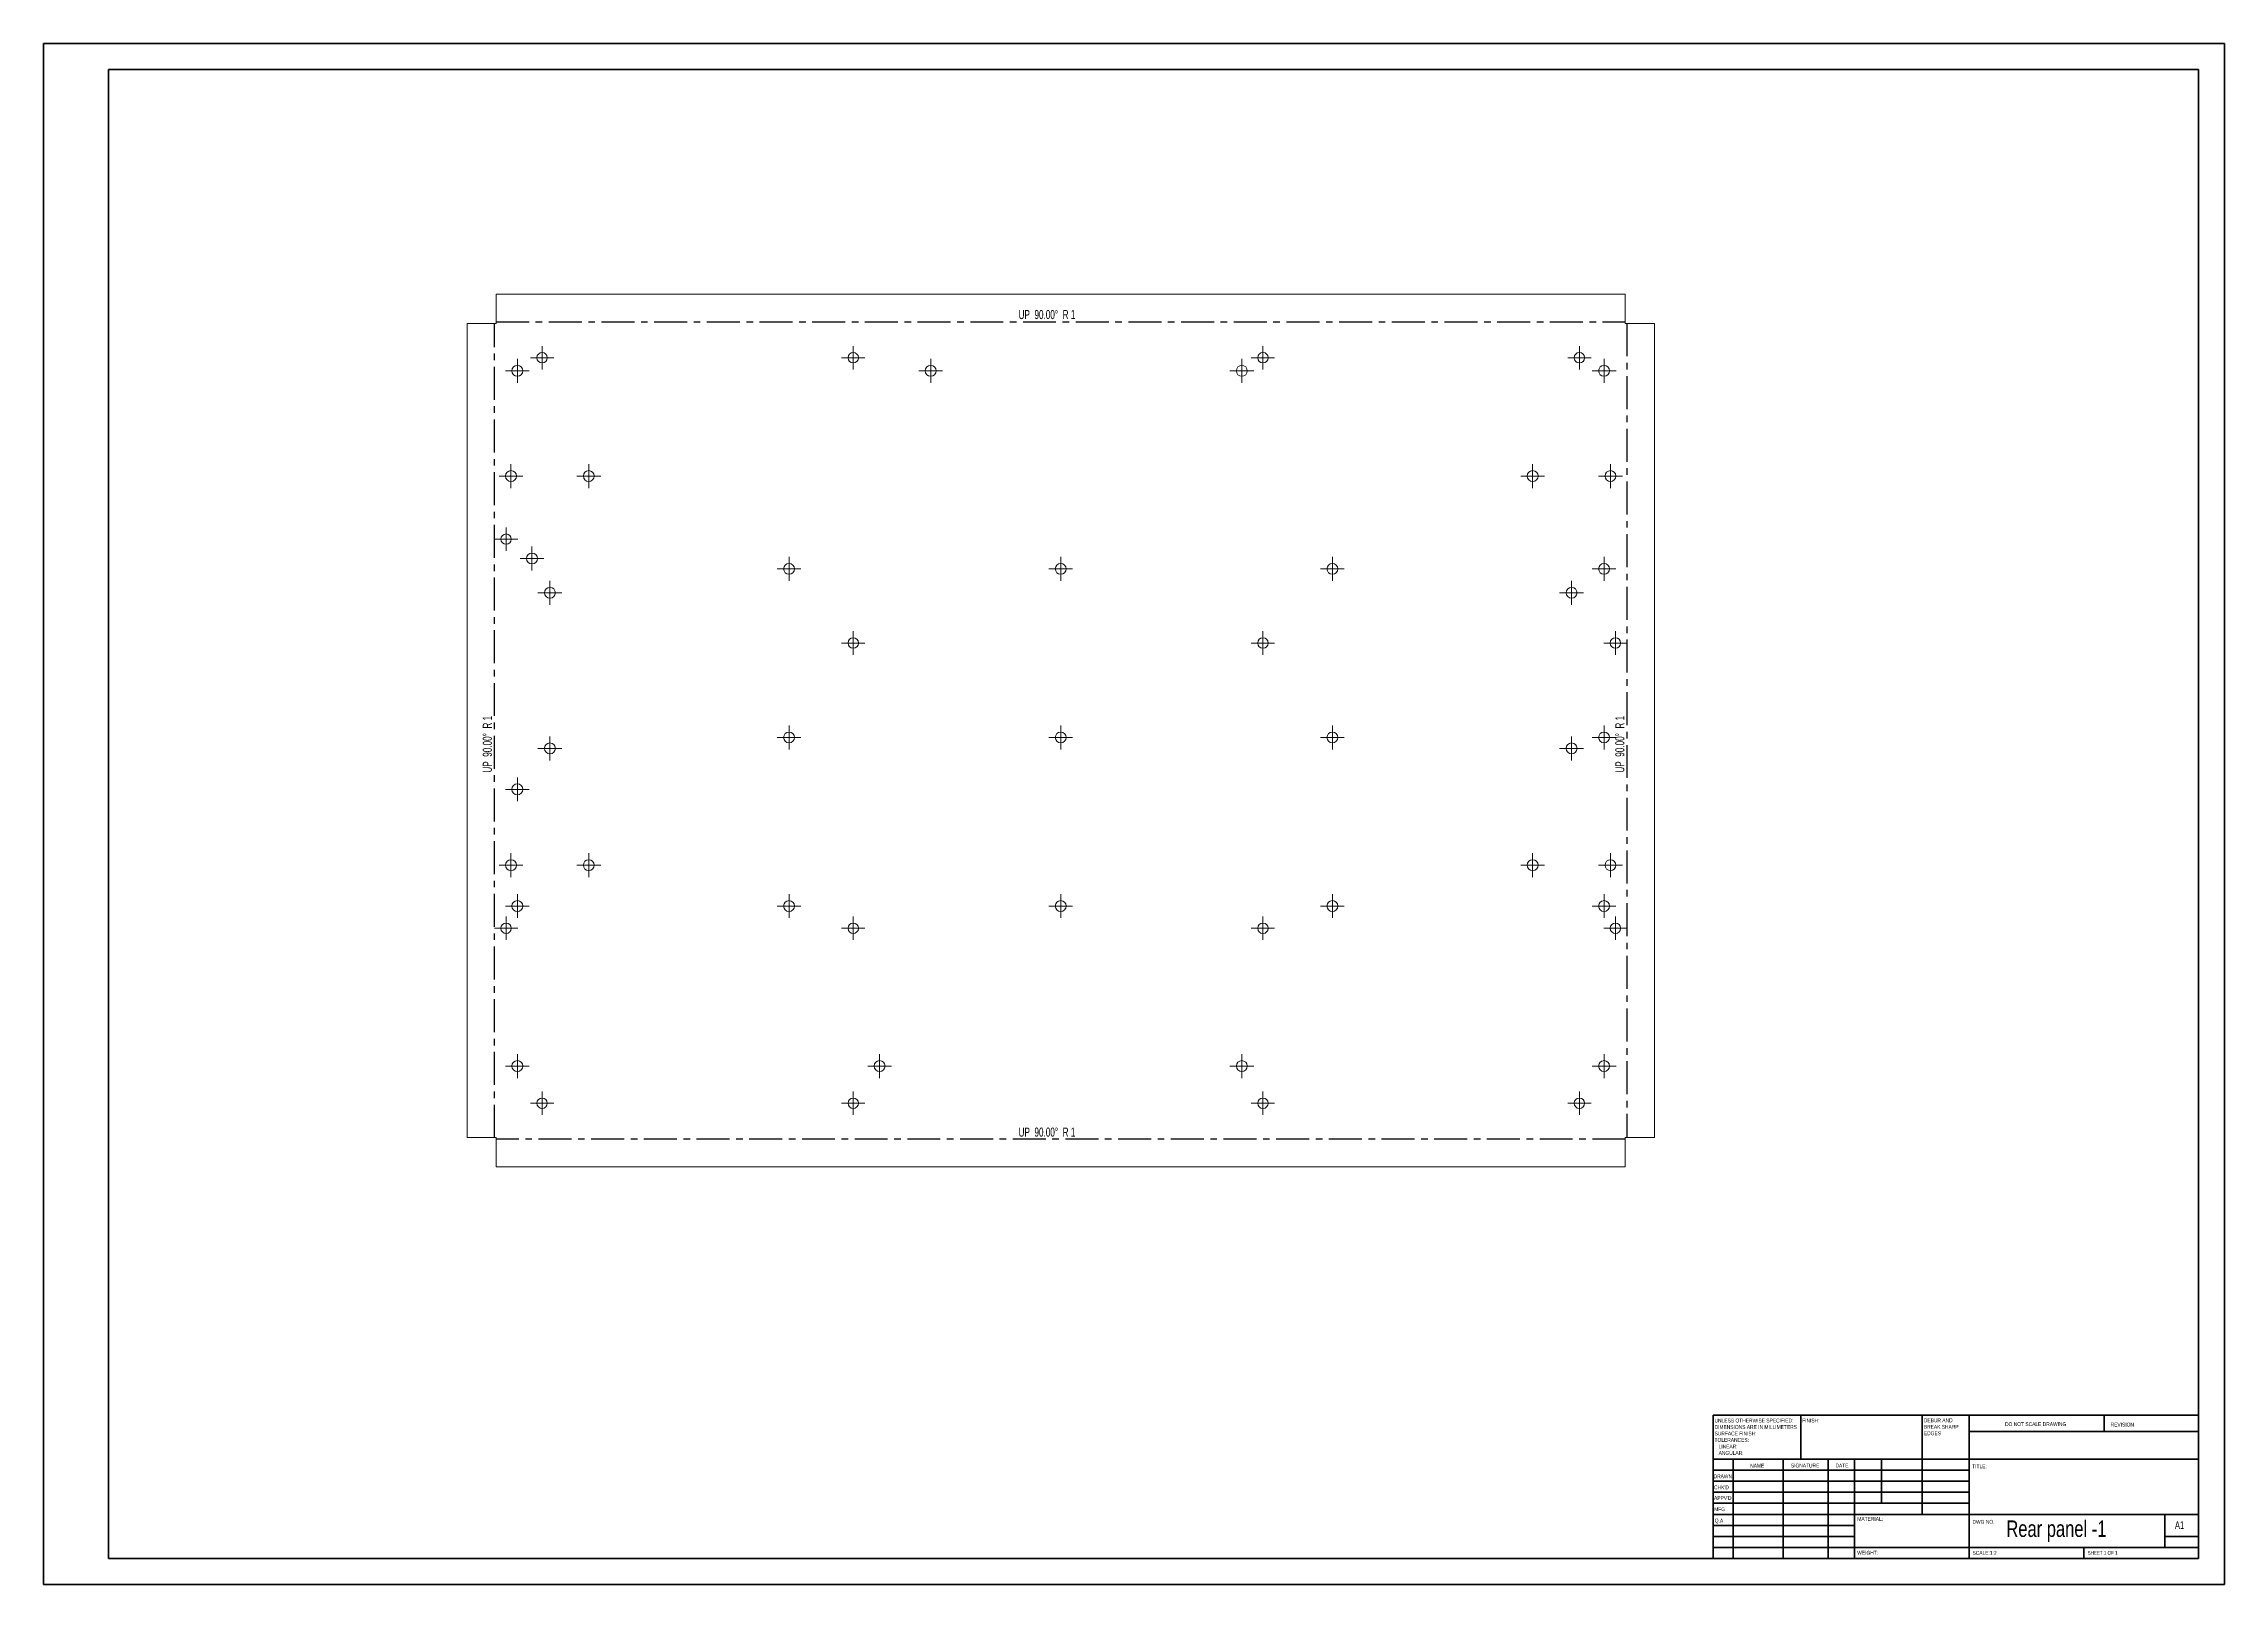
# Model space of a CAD drawing. Header units: millimetres. Extents: x 0 to 841, y 0 to 594.
import ezdxf

# ---------------------------------------------------------------- set-up
doc = ezdxf.new("R2010")
doc.units = ezdxf.units.MM
doc.linetypes.add('CENTERX2', pattern=[20.32, 12.7, -2.54, 2.54, -2.54])
doc.styles.add('SLDTEXTSTYLE0', font='TXT', dxfattribs={"width": 0.75})
doc.styles.add('SLDTEXTSTYLE1', font='TXT', dxfattribs={"width": 0.6875})
doc.styles.add('SLDTEXTSTYLE2', font='TXT', dxfattribs={"width": 0.671875})

# ---------------------------------------------------------------- blocks, each defined once
blk = doc.blocks.new('SW_NOTE_0')
at = {"color": 0, "linetype": 'Continuous', "lineweight": 0, "char_height": 1.5, "attachment_point": 1, "style": 'SLDTEXTSTYLE0'}
for s, insert in [('DEBUR AND ', (0, 1.93)), ('BREAK SHARP ', (0, -0.57)), ('EDGES', (0, -3.07))]:
    blk.add_mtext(s, dxfattribs=dict(at, insert=insert))
blk = doc.blocks.new('SW_NOTE_1')
at = {"color": 0, "linetype": 'Continuous', "lineweight": 0, "char_height": 1.5, "attachment_point": 1, "style": 'SLDTEXTSTYLE0'}
for s, insert in [('UNLESS OTHERWISE SPECIFIED:', (0, 1.93)), ('TOLERANCES:', (0, -5.57)), ('SURFACE FINISH:', (0, -3.07)), ('DIMENSIONS ARE IN MILLIMETERS', (0, -0.57)), ('   LINEAR:', (0, -8.07)), ('   ANGULAR:', (0, -10.57))]:
    blk.add_mtext(s, dxfattribs=dict(at, insert=insert))
blk = doc.blocks.new('SW_CENTERMARKSYMBOL_0')
at = {"color": 0, "linetype": 'Continuous', "lineweight": 0}
for p, q in [((-2.5, 0), (-4.6, 0)), ((0, 0), (-2.5, 0)), ((0, 2.5), (0, 4.6)), ((0, 0), (0, 2.5)), ((0, 0), (2.5, 0)), ((0, 0), (0, -2.5)), ((2.5, 0), (4.6, 0)), ((0, -2.5), (0, -4.6))]:
    blk.add_line(p, q, dxfattribs=at)
blk = doc.blocks.new('SW_CENTERMARKSYMBOL_1')
at = {"color": 0, "linetype": 'Continuous', "lineweight": 0}
for p, q in [((-2.5, 0), (-4.6, 0)), ((0, 0), (-2.5, 0)), ((0, 2.5), (0, 4.6)), ((0, 0), (0, 2.5)), ((0, 0), (2.5, 0)), ((0, 0), (0, -2.5)), ((2.5, 0), (4.6, 0)), ((0, -2.5), (0, -4.6))]:
    blk.add_line(p, q, dxfattribs=at)
blk = doc.blocks.new('SW_CENTERMARKSYMBOL_2')
at = {"color": 0, "linetype": 'Continuous', "lineweight": 0}
for p, q in [((-2.5, 0), (-4.6, 0)), ((0, 0), (-2.5, 0)), ((0, 2.5), (0, 4.6)), ((0, 0), (0, 2.5)), ((0, 0), (2.5, 0)), ((0, 0), (0, -2.5)), ((2.5, 0), (4.6, 0)), ((0, -2.5), (0, -4.6))]:
    blk.add_line(p, q, dxfattribs=at)
blk = doc.blocks.new('SW_CENTERMARKSYMBOL_3')
at = {"color": 0, "linetype": 'Continuous', "lineweight": 0}
for p, q in [((-2.5, 0), (-4.6, 0)), ((0, 0), (-2.5, 0)), ((0, 2.5), (0, 4.6)), ((0, 0), (0, 2.5)), ((0, 0), (2.5, 0)), ((0, 0), (0, -2.5)), ((2.5, 0), (4.6, 0)), ((0, -2.5), (0, -4.6))]:
    blk.add_line(p, q, dxfattribs=at)
blk = doc.blocks.new('SW_CENTERMARKSYMBOL_4')
at = {"color": 0, "linetype": 'Continuous', "lineweight": 0}
for p, q in [((-2.5, 0), (-4.6, 0)), ((0, 0), (-2.5, 0)), ((0, 2.5), (0, 4.6)), ((0, 0), (0, 2.5)), ((0, 0), (2.5, 0)), ((0, 0), (0, -2.5)), ((2.5, 0), (4.6, 0)), ((0, -2.5), (0, -4.6))]:
    blk.add_line(p, q, dxfattribs=at)
blk = doc.blocks.new('SW_CENTERMARKSYMBOL_5')
at = {"color": 0, "linetype": 'Continuous', "lineweight": 0}
for p, q in [((-2.5, 0), (-4.6, 0)), ((0, 0), (-2.5, 0)), ((0, 2.5), (0, 4.6)), ((0, 0), (0, 2.5)), ((0, 0), (2.5, 0)), ((0, 0), (0, -2.5)), ((2.5, 0), (4.6, 0)), ((0, -2.5), (0, -4.6))]:
    blk.add_line(p, q, dxfattribs=at)
blk = doc.blocks.new('SW_CENTERMARKSYMBOL_6')
at = {"color": 0, "linetype": 'Continuous', "lineweight": 0}
for p, q in [((-2.5, 0), (-4.6, 0)), ((0, 0), (-2.5, 0)), ((0, 2.5), (0, 4.6)), ((0, 0), (0, 2.5)), ((0, 0), (2.5, 0)), ((0, 0), (0, -2.5)), ((2.5, 0), (4.6, 0)), ((0, -2.5), (0, -4.6))]:
    blk.add_line(p, q, dxfattribs=at)
blk = doc.blocks.new('SW_CENTERMARKSYMBOL_7')
at = {"color": 0, "linetype": 'Continuous', "lineweight": 0}
for p, q in [((-2.5, 0), (-4.6, 0)), ((0, 0), (-2.5, 0)), ((0, 2.5), (0, 4.6)), ((0, 0), (0, 2.5)), ((0, 0), (2.5, 0)), ((0, 0), (0, -2.5)), ((2.5, 0), (4.6, 0)), ((0, -2.5), (0, -4.6))]:
    blk.add_line(p, q, dxfattribs=at)
blk = doc.blocks.new('SW_CENTERMARKSYMBOL_8')
at = {"color": 0, "linetype": 'Continuous', "lineweight": 0}
for p, q in [((-2.5, 0), (-4.6, 0)), ((0, 0), (-2.5, 0)), ((0, 2.5), (0, 4.6)), ((0, 0), (0, 2.5)), ((0, 0), (2.5, 0)), ((0, 0), (0, -2.5)), ((2.5, 0), (4.6, 0)), ((0, -2.5), (0, -4.6))]:
    blk.add_line(p, q, dxfattribs=at)
blk = doc.blocks.new('SW_CENTERMARKSYMBOL_9')
at = {"color": 0, "linetype": 'Continuous', "lineweight": 0}
for p, q in [((-2.5, 0), (-4.6, 0)), ((0, 0), (-2.5, 0)), ((0, 2.5), (0, 4.6)), ((0, 0), (0, 2.5)), ((0, 0), (2.5, 0)), ((0, 0), (0, -2.5)), ((2.5, 0), (4.6, 0)), ((0, -2.5), (0, -4.6))]:
    blk.add_line(p, q, dxfattribs=at)
blk = doc.blocks.new('SW_CENTERMARKSYMBOL_10')
at = {"color": 0, "linetype": 'Continuous', "lineweight": 0}
for p, q in [((-2.5, 0), (-4.6, 0)), ((0, 0), (-2.5, 0)), ((0, 2.5), (0, 4.6)), ((0, 0), (0, 2.5)), ((0, 0), (2.5, 0)), ((0, 0), (0, -2.5)), ((2.5, 0), (4.6, 0)), ((0, -2.5), (0, -4.6))]:
    blk.add_line(p, q, dxfattribs=at)
blk = doc.blocks.new('SW_CENTERMARKSYMBOL_11')
at = {"color": 0, "linetype": 'Continuous', "lineweight": 0}
for p, q in [((-2.5, 0), (-4.6, 0)), ((0, 0), (-2.5, 0)), ((0, 2.5), (0, 4.6)), ((0, 0), (0, 2.5)), ((0, 0), (2.5, 0)), ((0, 0), (0, -2.5)), ((2.5, 0), (4.6, 0)), ((0, -2.5), (0, -4.6))]:
    blk.add_line(p, q, dxfattribs=at)
blk = doc.blocks.new('SW_CENTERMARKSYMBOL_12')
at = {"color": 0, "linetype": 'Continuous', "lineweight": 0}
for p, q in [((-2.5, 0), (-4.6, 0)), ((0, 0), (-2.5, 0)), ((0, 2.5), (0, 4.6)), ((0, 0), (0, 2.5)), ((0, 0), (2.5, 0)), ((0, 0), (0, -2.5)), ((2.5, 0), (4.6, 0)), ((0, -2.5), (0, -4.6))]:
    blk.add_line(p, q, dxfattribs=at)
blk = doc.blocks.new('SW_CENTERMARKSYMBOL_13')
at = {"color": 0, "linetype": 'Continuous', "lineweight": 0}
for p, q in [((-2.5, 0), (-4.6, 0)), ((0, 0), (-2.5, 0)), ((0, 2.5), (0, 4.6)), ((0, 0), (0, 2.5)), ((0, 0), (2.5, 0)), ((0, 0), (0, -2.5)), ((2.5, 0), (4.6, 0)), ((0, -2.5), (0, -4.6))]:
    blk.add_line(p, q, dxfattribs=at)
blk = doc.blocks.new('SW_CENTERMARKSYMBOL_14')
at = {"color": 0, "linetype": 'Continuous', "lineweight": 0}
for p, q in [((-2.5, 0), (-4.6, 0)), ((0, 0), (-2.5, 0)), ((0, 2.5), (0, 4.6)), ((0, 0), (0, 2.5)), ((0, 0), (2.5, 0)), ((0, 0), (0, -2.5)), ((2.5, 0), (4.6, 0)), ((0, -2.5), (0, -4.6))]:
    blk.add_line(p, q, dxfattribs=at)
blk = doc.blocks.new('SW_CENTERMARKSYMBOL_15')
at = {"color": 0, "linetype": 'Continuous', "lineweight": 0}
for p, q in [((-2.5, 0), (-4.6, 0)), ((0, 0), (-2.5, 0)), ((0, 2.5), (0, 4.6)), ((0, 0), (0, 2.5)), ((0, 0), (2.5, 0)), ((0, 0), (0, -2.5)), ((2.5, 0), (4.6, 0)), ((0, -2.5), (0, -4.6))]:
    blk.add_line(p, q, dxfattribs=at)
blk = doc.blocks.new('SW_CENTERMARKSYMBOL_16')
at = {"color": 0, "linetype": 'Continuous', "lineweight": 0}
for p, q in [((-2.5, 0), (-4.6, 0)), ((0, 0), (-2.5, 0)), ((0, 2.5), (0, 4.6)), ((0, 0), (0, 2.5)), ((0, 0), (2.5, 0)), ((0, 0), (0, -2.5)), ((2.5, 0), (4.6, 0)), ((0, -2.5), (0, -4.6))]:
    blk.add_line(p, q, dxfattribs=at)
blk = doc.blocks.new('SW_CENTERMARKSYMBOL_17')
at = {"color": 0, "linetype": 'Continuous', "lineweight": 0}
for p, q in [((-2.5, 0), (-4.6, 0)), ((0, 0), (-2.5, 0)), ((0, 2.5), (0, 4.6)), ((0, 0), (0, 2.5)), ((0, 0), (2.5, 0)), ((0, 0), (0, -2.5)), ((2.5, 0), (4.6, 0)), ((0, -2.5), (0, -4.6))]:
    blk.add_line(p, q, dxfattribs=at)
blk = doc.blocks.new('SW_CENTERMARKSYMBOL_18')
at = {"color": 0, "linetype": 'Continuous', "lineweight": 0}
for p, q in [((-2.5, 0), (-4.6, 0)), ((0, 0), (-2.5, 0)), ((0, 2.5), (0, 4.6)), ((0, 0), (0, 2.5)), ((0, 0), (2.5, 0)), ((0, 0), (0, -2.5)), ((2.5, 0), (4.6, 0)), ((0, -2.5), (0, -4.6))]:
    blk.add_line(p, q, dxfattribs=at)
blk = doc.blocks.new('SW_CENTERMARKSYMBOL_19')
at = {"color": 0, "linetype": 'Continuous', "lineweight": 0}
for p, q in [((-2.5, 0), (-4.6, 0)), ((0, 0), (-2.5, 0)), ((0, 2.5), (0, 4.6)), ((0, 0), (0, 2.5)), ((0, 0), (2.5, 0)), ((0, 0), (0, -2.5)), ((2.5, 0), (4.6, 0)), ((0, -2.5), (0, -4.6))]:
    blk.add_line(p, q, dxfattribs=at)
blk = doc.blocks.new('SW_CENTERMARKSYMBOL_20')
at = {"color": 0, "linetype": 'Continuous', "lineweight": 0}
for p, q in [((-2.5, 0), (-4.6, 0)), ((0, 0), (-2.5, 0)), ((0, 2.5), (0, 4.6)), ((0, 0), (0, 2.5)), ((0, 0), (2.5, 0)), ((0, 0), (0, -2.5)), ((2.5, 0), (4.6, 0)), ((0, -2.5), (0, -4.6))]:
    blk.add_line(p, q, dxfattribs=at)
blk = doc.blocks.new('SW_CENTERMARKSYMBOL_21')
at = {"color": 0, "linetype": 'Continuous', "lineweight": 0}
for p, q in [((-2.5, 0), (-4.6, 0)), ((0, 0), (-2.5, 0)), ((0, 2.5), (0, 4.6)), ((0, 0), (0, 2.5)), ((0, 0), (2.5, 0)), ((0, 0), (0, -2.5)), ((2.5, 0), (4.6, 0)), ((0, -2.5), (0, -4.6))]:
    blk.add_line(p, q, dxfattribs=at)
blk = doc.blocks.new('SW_CENTERMARKSYMBOL_22')
at = {"color": 0, "linetype": 'Continuous', "lineweight": 0}
for p, q in [((-2.5, 0), (-4.5, 0)), ((0, 0), (-2.5, 0)), ((0, 2.5), (0, 4.5)), ((0, 0), (0, 2.5)), ((0, 0), (2.5, 0)), ((0, 0), (0, -2.5)), ((2.5, 0), (4.5, 0)), ((0, -2.5), (0, -4.5))]:
    blk.add_line(p, q, dxfattribs=at)
blk = doc.blocks.new('SW_CENTERMARKSYMBOL_23')
at = {"color": 0, "linetype": 'Continuous', "lineweight": 0}
for p, q in [((-2.5, 0), (-4.5, 0)), ((0, 0), (-2.5, 0)), ((0, 2.5), (0, 4.5)), ((0, 0), (0, 2.5)), ((0, 0), (2.5, 0)), ((0, 0), (0, -2.5)), ((2.5, 0), (4.5, 0)), ((0, -2.5), (0, -4.5))]:
    blk.add_line(p, q, dxfattribs=at)
blk = doc.blocks.new('SW_CENTERMARKSYMBOL_24')
at = {"color": 0, "linetype": 'Continuous', "lineweight": 0}
for p, q in [((-2.5, 0), (-4.5, 0)), ((0, 0), (-2.5, 0)), ((0, 2.5), (0, 4.5)), ((0, 0), (0, 2.5)), ((0, 0), (2.5, 0)), ((0, 0), (0, -2.5)), ((2.5, 0), (4.5, 0)), ((0, -2.5), (0, -4.5))]:
    blk.add_line(p, q, dxfattribs=at)
blk = doc.blocks.new('SW_CENTERMARKSYMBOL_25')
at = {"color": 0, "linetype": 'Continuous', "lineweight": 0}
for p, q in [((-2.5, 0), (-4.5, 0)), ((0, 0), (-2.5, 0)), ((0, 2.5), (0, 4.5)), ((0, 0), (0, 2.5)), ((0, 0), (2.5, 0)), ((0, 0), (0, -2.5)), ((2.5, 0), (4.5, 0)), ((0, -2.5), (0, -4.5))]:
    blk.add_line(p, q, dxfattribs=at)
blk = doc.blocks.new('SW_CENTERMARKSYMBOL_26')
at = {"color": 0, "linetype": 'Continuous', "lineweight": 0}
for p, q in [((-2.5, 0), (-4.5, 0)), ((0, 0), (-2.5, 0)), ((0, 2.5), (0, 4.5)), ((0, 0), (0, 2.5)), ((0, 0), (2.5, 0)), ((0, 0), (0, -2.5)), ((2.5, 0), (4.5, 0)), ((0, -2.5), (0, -4.5))]:
    blk.add_line(p, q, dxfattribs=at)
blk = doc.blocks.new('SW_CENTERMARKSYMBOL_27')
at = {"color": 0, "linetype": 'Continuous', "lineweight": 0}
for p, q in [((-2.5, 0), (-4.5, 0)), ((0, 0), (-2.5, 0)), ((0, 2.5), (0, 4.5)), ((0, 0), (0, 2.5)), ((0, 0), (2.5, 0)), ((0, 0), (0, -2.5)), ((2.5, 0), (4.5, 0)), ((0, -2.5), (0, -4.5))]:
    blk.add_line(p, q, dxfattribs=at)
blk = doc.blocks.new('SW_CENTERMARKSYMBOL_28')
at = {"color": 0, "linetype": 'Continuous', "lineweight": 0}
for p, q in [((-2.5, 0), (-4.5, 0)), ((0, 0), (-2.5, 0)), ((0, 2.5), (0, 4.5)), ((0, 0), (0, 2.5)), ((0, 0), (2.5, 0)), ((0, 0), (0, -2.5)), ((2.5, 0), (4.5, 0)), ((0, -2.5), (0, -4.5))]:
    blk.add_line(p, q, dxfattribs=at)
blk = doc.blocks.new('SW_CENTERMARKSYMBOL_29')
at = {"color": 0, "linetype": 'Continuous', "lineweight": 0}
for p, q in [((-2.5, 0), (-4.5, 0)), ((0, 0), (-2.5, 0)), ((0, 2.5), (0, 4.5)), ((0, 0), (0, 2.5)), ((0, 0), (2.5, 0)), ((0, 0), (0, -2.5)), ((2.5, 0), (4.5, 0)), ((0, -2.5), (0, -4.5))]:
    blk.add_line(p, q, dxfattribs=at)
blk = doc.blocks.new('SW_CENTERMARKSYMBOL_30')
at = {"color": 0, "linetype": 'Continuous', "lineweight": 0}
for p, q in [((-2.5, 0), (-4.5, 0)), ((0, 0), (-2.5, 0)), ((0, 2.5), (0, 4.5)), ((0, 0), (0, 2.5)), ((0, 0), (2.5, 0)), ((0, 0), (0, -2.5)), ((2.5, 0), (4.5, 0)), ((0, -2.5), (0, -4.5))]:
    blk.add_line(p, q, dxfattribs=at)
blk = doc.blocks.new('SW_CENTERMARKSYMBOL_31')
at = {"color": 0, "linetype": 'Continuous', "lineweight": 0}
for p, q in [((-2.5, 0), (-4.5, 0)), ((0, 0), (-2.5, 0)), ((0, 2.5), (0, 4.5)), ((0, 0), (0, 2.5)), ((0, 0), (2.5, 0)), ((0, 0), (0, -2.5)), ((2.5, 0), (4.5, 0)), ((0, -2.5), (0, -4.5))]:
    blk.add_line(p, q, dxfattribs=at)
blk = doc.blocks.new('SW_CENTERMARKSYMBOL_32')
at = {"color": 0, "linetype": 'Continuous', "lineweight": 0}
for p, q in [((-2.5, 0), (-4.5, 0)), ((0, 0), (-2.5, 0)), ((0, 2.5), (0, 4.5)), ((0, 0), (0, 2.5)), ((0, 0), (2.5, 0)), ((0, 0), (0, -2.5)), ((2.5, 0), (4.5, 0)), ((0, -2.5), (0, -4.5))]:
    blk.add_line(p, q, dxfattribs=at)
blk = doc.blocks.new('SW_CENTERMARKSYMBOL_33')
at = {"color": 0, "linetype": 'Continuous', "lineweight": 0}
for p, q in [((-2.5, 0), (-4.5, 0)), ((0, 0), (-2.5, 0)), ((0, 2.5), (0, 4.5)), ((0, 0), (0, 2.5)), ((0, 0), (2.5, 0)), ((0, 0), (0, -2.5)), ((2.5, 0), (4.5, 0)), ((0, -2.5), (0, -4.5))]:
    blk.add_line(p, q, dxfattribs=at)
blk = doc.blocks.new('SW_CENTERMARKSYMBOL_34')
at = {"color": 0, "linetype": 'Continuous', "lineweight": 0}
for p, q in [((-2.5, 0), (-4.5, 0)), ((0, 0), (-2.5, 0)), ((0, 2.5), (0, 4.5)), ((0, 0), (0, 2.5)), ((0, 0), (2.5, 0)), ((0, 0), (0, -2.5)), ((2.5, 0), (4.5, 0)), ((0, -2.5), (0, -4.5))]:
    blk.add_line(p, q, dxfattribs=at)
blk = doc.blocks.new('SW_CENTERMARKSYMBOL_35')
at = {"color": 0, "linetype": 'Continuous', "lineweight": 0}
for p, q in [((-2.5, 0), (-4.5, 0)), ((0, 0), (-2.5, 0)), ((0, 2.5), (0, 4.5)), ((0, 0), (0, 2.5)), ((0, 0), (2.5, 0)), ((0, 0), (0, -2.5)), ((2.5, 0), (4.5, 0)), ((0, -2.5), (0, -4.5))]:
    blk.add_line(p, q, dxfattribs=at)
blk = doc.blocks.new('SW_CENTERMARKSYMBOL_36')
at = {"color": 0, "linetype": 'Continuous', "lineweight": 0}
for p, q in [((-2.5, 0), (-4.5, 0)), ((0, 0), (-2.5, 0)), ((0, 2.5), (0, 4.5)), ((0, 0), (0, 2.5)), ((0, 0), (2.5, 0)), ((0, 0), (0, -2.5)), ((2.5, 0), (4.5, 0)), ((0, -2.5), (0, -4.5))]:
    blk.add_line(p, q, dxfattribs=at)
blk = doc.blocks.new('SW_CENTERMARKSYMBOL_37')
at = {"color": 0, "linetype": 'Continuous', "lineweight": 0}
for p, q in [((-2.5, 0), (-4.5, 0)), ((0, 0), (-2.5, 0)), ((0, 2.5), (0, 4.5)), ((0, 0), (0, 2.5)), ((0, 0), (2.5, 0)), ((0, 0), (0, -2.5)), ((2.5, 0), (4.5, 0)), ((0, -2.5), (0, -4.5))]:
    blk.add_line(p, q, dxfattribs=at)
blk = doc.blocks.new('SW_CENTERMARKSYMBOL_38')
at = {"color": 0, "linetype": 'Continuous', "lineweight": 0}
for p, q in [((-2.5, 0), (-4.6, 0)), ((0, 0), (-2.5, 0)), ((0, 2.5), (0, 4.6)), ((0, 0), (0, 2.5)), ((0, 0), (2.5, 0)), ((0, 0), (0, -2.5)), ((2.5, 0), (4.6, 0)), ((0, -2.5), (0, -4.6))]:
    blk.add_line(p, q, dxfattribs=at)
blk = doc.blocks.new('SW_CENTERMARKSYMBOL_39')
at = {"color": 0, "linetype": 'Continuous', "lineweight": 0}
for p, q in [((-2.5, 0), (-4.6, 0)), ((0, 0), (-2.5, 0)), ((0, 2.5), (0, 4.6)), ((0, 0), (0, 2.5)), ((0, 0), (2.5, 0)), ((0, 0), (0, -2.5)), ((2.5, 0), (4.6, 0)), ((0, -2.5), (0, -4.6))]:
    blk.add_line(p, q, dxfattribs=at)
blk = doc.blocks.new('SW_CENTERMARKSYMBOL_40')
at = {"color": 0, "linetype": 'Continuous', "lineweight": 0}
for p, q in [((-2.5, 0), (-4.6, 0)), ((0, 0), (-2.5, 0)), ((0, 2.5), (0, 4.6)), ((0, 0), (0, 2.5)), ((0, 0), (2.5, 0)), ((0, 0), (0, -2.5)), ((2.5, 0), (4.6, 0)), ((0, -2.5), (0, -4.6))]:
    blk.add_line(p, q, dxfattribs=at)
blk = doc.blocks.new('SW_CENTERMARKSYMBOL_41')
at = {"color": 0, "linetype": 'Continuous', "lineweight": 0}
for p, q in [((-2.5, 0), (-4.6, 0)), ((0, 0), (-2.5, 0)), ((0, 2.5), (0, 4.6)), ((0, 0), (0, 2.5)), ((0, 0), (2.5, 0)), ((0, 0), (0, -2.5)), ((2.5, 0), (4.6, 0)), ((0, -2.5), (0, -4.6))]:
    blk.add_line(p, q, dxfattribs=at)
blk = doc.blocks.new('SW_CENTERMARKSYMBOL_42')
at = {"color": 0, "linetype": 'Continuous', "lineweight": 0}
for p, q in [((-2.5, 0), (-4.6, 0)), ((0, 0), (-2.5, 0)), ((0, 2.5), (0, 4.6)), ((0, 0), (0, 2.5)), ((0, 0), (2.5, 0)), ((0, 0), (0, -2.5)), ((2.5, 0), (4.6, 0)), ((0, -2.5), (0, -4.6))]:
    blk.add_line(p, q, dxfattribs=at)
blk = doc.blocks.new('SW_CENTERMARKSYMBOL_43')
at = {"color": 0, "linetype": 'Continuous', "lineweight": 0}
for p, q in [((-2.5, 0), (-4.6, 0)), ((0, 0), (-2.5, 0)), ((0, 2.5), (0, 4.6)), ((0, 0), (0, 2.5)), ((0, 0), (2.5, 0)), ((0, 0), (0, -2.5)), ((2.5, 0), (4.6, 0)), ((0, -2.5), (0, -4.6))]:
    blk.add_line(p, q, dxfattribs=at)
blk = doc.blocks.new('SW_CENTERMARKSYMBOL_44')
at = {"color": 0, "linetype": 'Continuous', "lineweight": 0}
for p, q in [((-2.5, 0), (-4.6, 0)), ((0, 0), (-2.5, 0)), ((0, 2.5), (0, 4.6)), ((0, 0), (0, 2.5)), ((0, 0), (2.5, 0)), ((0, 0), (0, -2.5)), ((2.5, 0), (4.6, 0)), ((0, -2.5), (0, -4.6))]:
    blk.add_line(p, q, dxfattribs=at)
blk = doc.blocks.new('SW_CENTERMARKSYMBOL_45')
at = {"color": 0, "linetype": 'Continuous', "lineweight": 0}
for p, q in [((-2.5, 0), (-4.6, 0)), ((0, 0), (-2.5, 0)), ((0, 2.5), (0, 4.6)), ((0, 0), (0, 2.5)), ((0, 0), (2.5, 0)), ((0, 0), (0, -2.5)), ((2.5, 0), (4.6, 0)), ((0, -2.5), (0, -4.6))]:
    blk.add_line(p, q, dxfattribs=at)
blk = doc.blocks.new('SW_CENTERMARKSYMBOL_46')
at = {"color": 0, "linetype": 'Continuous', "lineweight": 0}
for p, q in [((-2.5, 0), (-4.6, 0)), ((0, 0), (-2.5, 0)), ((0, 2.5), (0, 4.6)), ((0, 0), (0, 2.5)), ((0, 0), (2.5, 0)), ((0, 0), (0, -2.5)), ((2.5, 0), (4.6, 0)), ((0, -2.5), (0, -4.6))]:
    blk.add_line(p, q, dxfattribs=at)
blk = doc.blocks.new('SW_CENTERMARKSYMBOL_47')
at = {"color": 0, "linetype": 'Continuous', "lineweight": 0}
for p, q in [((-2.5, 0), (-4.6, 0)), ((0, 0), (-2.5, 0)), ((0, 2.5), (0, 4.6)), ((0, 0), (0, 2.5)), ((0, 0), (2.5, 0)), ((0, 0), (0, -2.5)), ((2.5, 0), (4.6, 0)), ((0, -2.5), (0, -4.6))]:
    blk.add_line(p, q, dxfattribs=at)
blk = doc.blocks.new('SW_CENTERMARKSYMBOL_48')
at = {"color": 0, "linetype": 'Continuous', "lineweight": 0}
for p, q in [((-2.5, 0), (-4.6, 0)), ((0, 0), (-2.5, 0)), ((0, 2.5), (0, 4.6)), ((0, 0), (0, 2.5)), ((0, 0), (2.5, 0)), ((0, 0), (0, -2.5)), ((2.5, 0), (4.6, 0)), ((0, -2.5), (0, -4.6))]:
    blk.add_line(p, q, dxfattribs=at)
blk = doc.blocks.new('SW_CENTERMARKSYMBOL_49')
at = {"color": 0, "linetype": 'Continuous', "lineweight": 0}
for p, q in [((-2.5, 0), (-4.6, 0)), ((0, 0), (-2.5, 0)), ((0, 2.5), (0, 4.6)), ((0, 0), (0, 2.5)), ((0, 0), (2.5, 0)), ((0, 0), (0, -2.5)), ((2.5, 0), (4.6, 0)), ((0, -2.5), (0, -4.6))]:
    blk.add_line(p, q, dxfattribs=at)
blk = doc.blocks.new('SW_CENTERMARKSYMBOL_50')
at = {"color": 0, "linetype": 'Continuous', "lineweight": 0}
for p, q in [((-2.5, 0), (-4.6, 0)), ((0, 0), (-2.5, 0)), ((0, 2.5), (0, 4.6)), ((0, 0), (0, 2.5)), ((0, 0), (2.5, 0)), ((0, 0), (0, -2.5)), ((2.5, 0), (4.6, 0)), ((0, -2.5), (0, -4.6))]:
    blk.add_line(p, q, dxfattribs=at)

msp = doc.modelspace()

# ---------------------------------------------------------------- linework, layer by layer
at = {"color": 7, "linetype": 'Continuous', "lineweight": 40}
for p, q in [((0.08, 0.21), (0.08, 594.21)), ((0.08, 594.21), (841.08, 594.21)), ((841.08, 0.21), (841.08, 594.21)), ((25.08, 10.21), (25.08, 584.21)), ((25.08, 584.21), (831.08, 584.21)), ((831.08, 10.21), (831.08, 584.21)), ((643.88, 65.46), (831.08, 65.46)), ((643.88, 65.46), (643.88, 10.21)), ((677.68, 48.46), (677.68, 65.46)), ((724.48, 65.46), (724.48, 27.21)), ((742.68, 65.46), (742.68, 10.21)), ((831.08, 59.09), (742.68, 59.09)), ((794.68, 59.09), (794.68, 65.46)), ((831.08, 65.46), (831.08, 10.21)), ((831.08, 48.46), (643.88, 48.46)), ((742.68, 44.21), (643.88, 44.21)), ((651.68, 48.46), (651.68, 10.21)), ((670.87, 48.46), (670.87, 10.21)), ((688.28, 48.46), (688.28, 10.21)), ((698.48, 10.21), (698.48, 48.46)), ((708.88, 31.46), (708.88, 48.46)), ((742.68, 39.96), (643.88, 39.96)), ((742.68, 35.71), (643.88, 35.71)), ((742.68, 31.46), (643.88, 31.46)), ((698.48, 27.21), (643.88, 27.21)), ((698.48, 27.21), (831.08, 27.21)), ((818.08, 14.46), (818.08, 27.21)), ((698.48, 22.96), (643.88, 22.96)), ((698.48, 18.71), (643.88, 18.71)), ((831.08, 18.71), (818.08, 18.71)), ((25.08, 10.21), (831.08, 10.21)), ((643.88, 14.46), (831.08, 14.46)), ((786.88, 10.21), (786.88, 14.46)), ((0.08, 0.21), (841.08, 0.21))]:
    msp.add_line(p, q, dxfattribs=at)
at = {"color": 7, "linetype": 'Continuous', "lineweight": 15}
for p, q in [((174.59, 486.37), (174.59, 497.58)), ((174.59, 497.58), (610.05, 497.58)), ((610.05, 486.37), (610.05, 497.58)), ((163.38, 172.45), (163.38, 486.37)), ((174.59, 486.37), (163.38, 486.37)), ((610.05, 486.37), (621.26, 486.37)), ((621.26, 486.37), (621.26, 172.45)), ((174.59, 172.45), (163.38, 172.45)), ((174.59, 172.45), (174.59, 161.24)), ((610.05, 172.45), (621.26, 172.45)), ((610.05, 172.45), (610.05, 161.24)), ((610.05, 161.24), (174.59, 161.24))]:
    msp.add_line(p, q, dxfattribs=at)
at = {"color": 7, "linetype": 'CENTERX2'}
for p, q in [((173.95, 172.45), (173.95, 486.37)), ((174.59, 487.01), (610.05, 487.01)), ((610.69, 486.37), (610.69, 172.45)), ((610.05, 171.81), (174.59, 171.81))]:
    msp.add_line(p, q, dxfattribs=at)
at = {"color": 7, "linetype": 'Continuous', "lineweight": 15}
for centre, radius in [((192.32, 473.14), 2), ((312.32, 473.14), 2), ((470.32, 473.14), 2), ((592.32, 473.14), 2), ((182.77, 468.07), 2.1), ((342.17, 468.07), 2.1), ((462.17, 468.07), 2.1), ((601.87, 468.07), 2.1), ((180.32, 427.49), 2.1), ((210.32, 427.49), 2.1), ((574.32, 427.49), 2.1), ((604.32, 427.49), 2.1), ((178.42, 403.18), 2), ((188.42, 395.72), 2.1), ((287.54, 391.72), 2.1), ((392.31, 391.72), 2.1), ((497.08, 391.72), 2.1), ((601.85, 391.72), 2.1), ((195.32, 382.49), 2.1), ((589.32, 382.49), 2.1), ((312.32, 363.14), 2), ((470.32, 363.14), 2), ((606.22, 363.14), 2), ((287.54, 326.72), 2.1), ((392.31, 326.72), 2.1), ((497.08, 326.72), 2.1), ((601.85, 326.72), 2.1), ((195.32, 322.49), 2.1), ((589.32, 322.49), 2.1), ((182.77, 306.72), 2.1), ((180.32, 277.49), 2.1), ((210.32, 277.49), 2.1), ((574.32, 277.49), 2.1), ((604.32, 277.49), 2.1), ((182.77, 261.72), 2.1), ((287.54, 261.72), 2.1), ((392.31, 261.72), 2.1), ((497.08, 261.72), 2.1), ((601.85, 261.72), 2.1), ((178.42, 253.14), 2), ((312.32, 253.14), 2), ((470.32, 253.14), 2), ((606.22, 253.14), 2), ((182.77, 200.02), 2.1), ((322.47, 200.02), 2.1), ((462.17, 200.02), 2.1), ((601.87, 200.02), 2.1), ((192.32, 185.68), 2), ((312.32, 185.68), 2), ((470.32, 185.68), 2), ((592.32, 185.68), 2)]:
    msp.add_circle(centre, radius, dxfattribs=at)

# ---------------------------------------------------------------- block references
at = {"color": 7, "linetype": 'Continuous', "lineweight": 0}
for name, p in [('SW_CENTERMARKSYMBOL_9', (182.77, 468.07)), ('SW_CENTERMARKSYMBOL_33', (192.32, 473.14)), ('SW_CENTERMARKSYMBOL_32', (312.32, 473.14)), ('SW_CENTERMARKSYMBOL_38', (342.17, 468.07)), ('SW_CENTERMARKSYMBOL_8', (462.17, 468.07)), ('SW_CENTERMARKSYMBOL_31', (470.32, 473.14)), ('SW_CENTERMARKSYMBOL_30', (592.32, 473.14)), ('SW_CENTERMARKSYMBOL_7', (601.87, 468.07)), ('SW_CENTERMARKSYMBOL_46', (180.32, 427.49)), ('SW_CENTERMARKSYMBOL_45', (210.32, 427.49)), ('SW_CENTERMARKSYMBOL_40', (574.32, 427.49)), ('SW_CENTERMARKSYMBOL_39', (604.32, 427.49)), ('SW_CENTERMARKSYMBOL_22', (178.42, 403.18)), ('SW_CENTERMARKSYMBOL_1', (188.42, 395.72)), ('SW_CENTERMARKSYMBOL_18', (287.54, 391.72)), ('SW_CENTERMARKSYMBOL_19', (392.31, 391.72)), ('SW_CENTERMARKSYMBOL_20', (497.08, 391.72)), ('SW_CENTERMARKSYMBOL_21', (601.85, 391.72)), ('SW_CENTERMARKSYMBOL_47', (195.32, 382.49)), ('SW_CENTERMARKSYMBOL_41', (589.32, 382.49)), ('SW_CENTERMARKSYMBOL_34', (312.32, 363.14)), ('SW_CENTERMARKSYMBOL_35', (470.32, 363.14)), ('SW_CENTERMARKSYMBOL_29', (606.22, 363.14)), ('SW_CENTERMARKSYMBOL_14', (287.54, 326.72)), ('SW_CENTERMARKSYMBOL_15', (392.31, 326.72)), ('SW_CENTERMARKSYMBOL_16', (497.08, 326.72)), ('SW_CENTERMARKSYMBOL_17', (601.85, 326.72)), ('SW_CENTERMARKSYMBOL_48', (195.32, 322.49)), ('SW_CENTERMARKSYMBOL_42', (589.32, 322.49)), ('SW_CENTERMARKSYMBOL_0', (182.77, 306.72)), ('SW_CENTERMARKSYMBOL_50', (180.32, 277.49)), ('SW_CENTERMARKSYMBOL_49', (210.32, 277.49)), ('SW_CENTERMARKSYMBOL_44', (574.32, 277.49)), ('SW_CENTERMARKSYMBOL_43', (604.32, 277.49)), ('SW_CENTERMARKSYMBOL_3', (182.77, 261.72)), ('SW_CENTERMARKSYMBOL_2', (287.54, 261.72)), ('SW_CENTERMARKSYMBOL_11', (392.31, 261.72)), ('SW_CENTERMARKSYMBOL_12', (497.08, 261.72)), ('SW_CENTERMARKSYMBOL_13', (601.85, 261.72)), ('SW_CENTERMARKSYMBOL_23', (178.42, 253.14)), ('SW_CENTERMARKSYMBOL_37', (312.32, 253.14)), ('SW_CENTERMARKSYMBOL_36', (470.32, 253.14)), ('SW_CENTERMARKSYMBOL_28', (606.22, 253.14)), ('SW_CENTERMARKSYMBOL_10', (182.77, 200.02)), ('SW_CENTERMARKSYMBOL_6', (322.47, 200.02)), ('SW_CENTERMARKSYMBOL_5', (462.17, 200.02)), ('SW_CENTERMARKSYMBOL_4', (601.87, 200.02)), ('SW_CENTERMARKSYMBOL_24', (192.32, 185.68)), ('SW_CENTERMARKSYMBOL_25', (312.32, 185.68)), ('SW_CENTERMARKSYMBOL_26', (470.32, 185.68)), ('SW_CENTERMARKSYMBOL_27', (592.32, 185.68)), ('SW_NOTE_1', (644.47, 62.2)), ('SW_NOTE_0', (725.19, 62.28))]:
    msp.add_blockref(name, p, dxfattribs=at)

# ---------------------------------------------------------------- texts
at = {"color": 7, "linetype": 'Continuous', "lineweight": 0, "attachment_point": 1}
for s, insert, char_height, style in [('UP  90.00°  R 1 ', (376.07, 491.52), 3.5, 'SLDTEXTSTYLE2'), ('UP  90.00°  R 1 ', (376.07, 176.32), 3.5, 'SLDTEXTSTYLE2'), ('FINISH:', (678.25, 64.13), 1.5, 'SLDTEXTSTYLE0'), ('DO NOT SCALE DRAWING', (756.49, 62.75), 1.5, 'SLDTEXTSTYLE0'), ('REVISION', (797.21, 62.55), 1.5, 'SLDTEXTSTYLE0'), ('DRAWN', (644.09, 42.64), 1.5, 'SLDTEXTSTYLE0'), ('NAME', (658.2, 46.72), 1.5, 'SLDTEXTSTYLE0'), ('SIGNATURE', (673.91, 46.78), 1.5, 'SLDTEXTSTYLE0'), ('DATE', (691.09, 46.79), 1.5, 'SLDTEXTSTYLE0'), ('TITLE:', (743.84, 46.49), 1.5, 'SLDTEXTSTYLE0'), ("APPV'D", (644.28, 34.28), 1.5, 'SLDTEXTSTYLE0'), ("CHK'D", (644.29, 38.37), 1.5, 'SLDTEXTSTYLE0'), ('MFG', (644.33, 29.95), 1.5, 'SLDTEXTSTYLE0'), ('Q.A', (644.55, 25.56), 1.5, 'SLDTEXTSTYLE0'), ('MATERIAL:', (699.52, 26.2), 1.5, 'SLDTEXTSTYLE0'), ('DWG NO.', (743.95, 25.08), 1.5, 'SLDTEXTSTYLE0'), ('Rear panel -1', (757.01, 24.85), 6.35, 'SLDTEXTSTYLE0'), ('A1', (822, 24.52), 2.91, 'SLDTEXTSTYLE0'), ('WEIGHT: ', (699.5, 13.16), 1.499, 'SLDTEXTSTYLE0'), ('SCALE:1:2', (743.95, 13.11), 1.5, 'SLDTEXTSTYLE0'), ('SHEET 1 OF 1', (788.36, 13.11), 1.5, 'SLDTEXTSTYLE1')]:
    msp.add_mtext(s, dxfattribs=dict(at, insert=insert, char_height=char_height, style=style))
at = {"color": 7, "linetype": 'Continuous', "lineweight": 0, "char_height": 3.5, "attachment_point": 1, "rotation": 90, "style": 'SLDTEXTSTYLE2'}
for insert in [(169.44, 313.16), (606.18, 313.16)]:
    msp.add_mtext('UP  90.00°  R 1 ', dxfattribs=dict(at, insert=insert))

doc.saveas('drawing.dxf')
